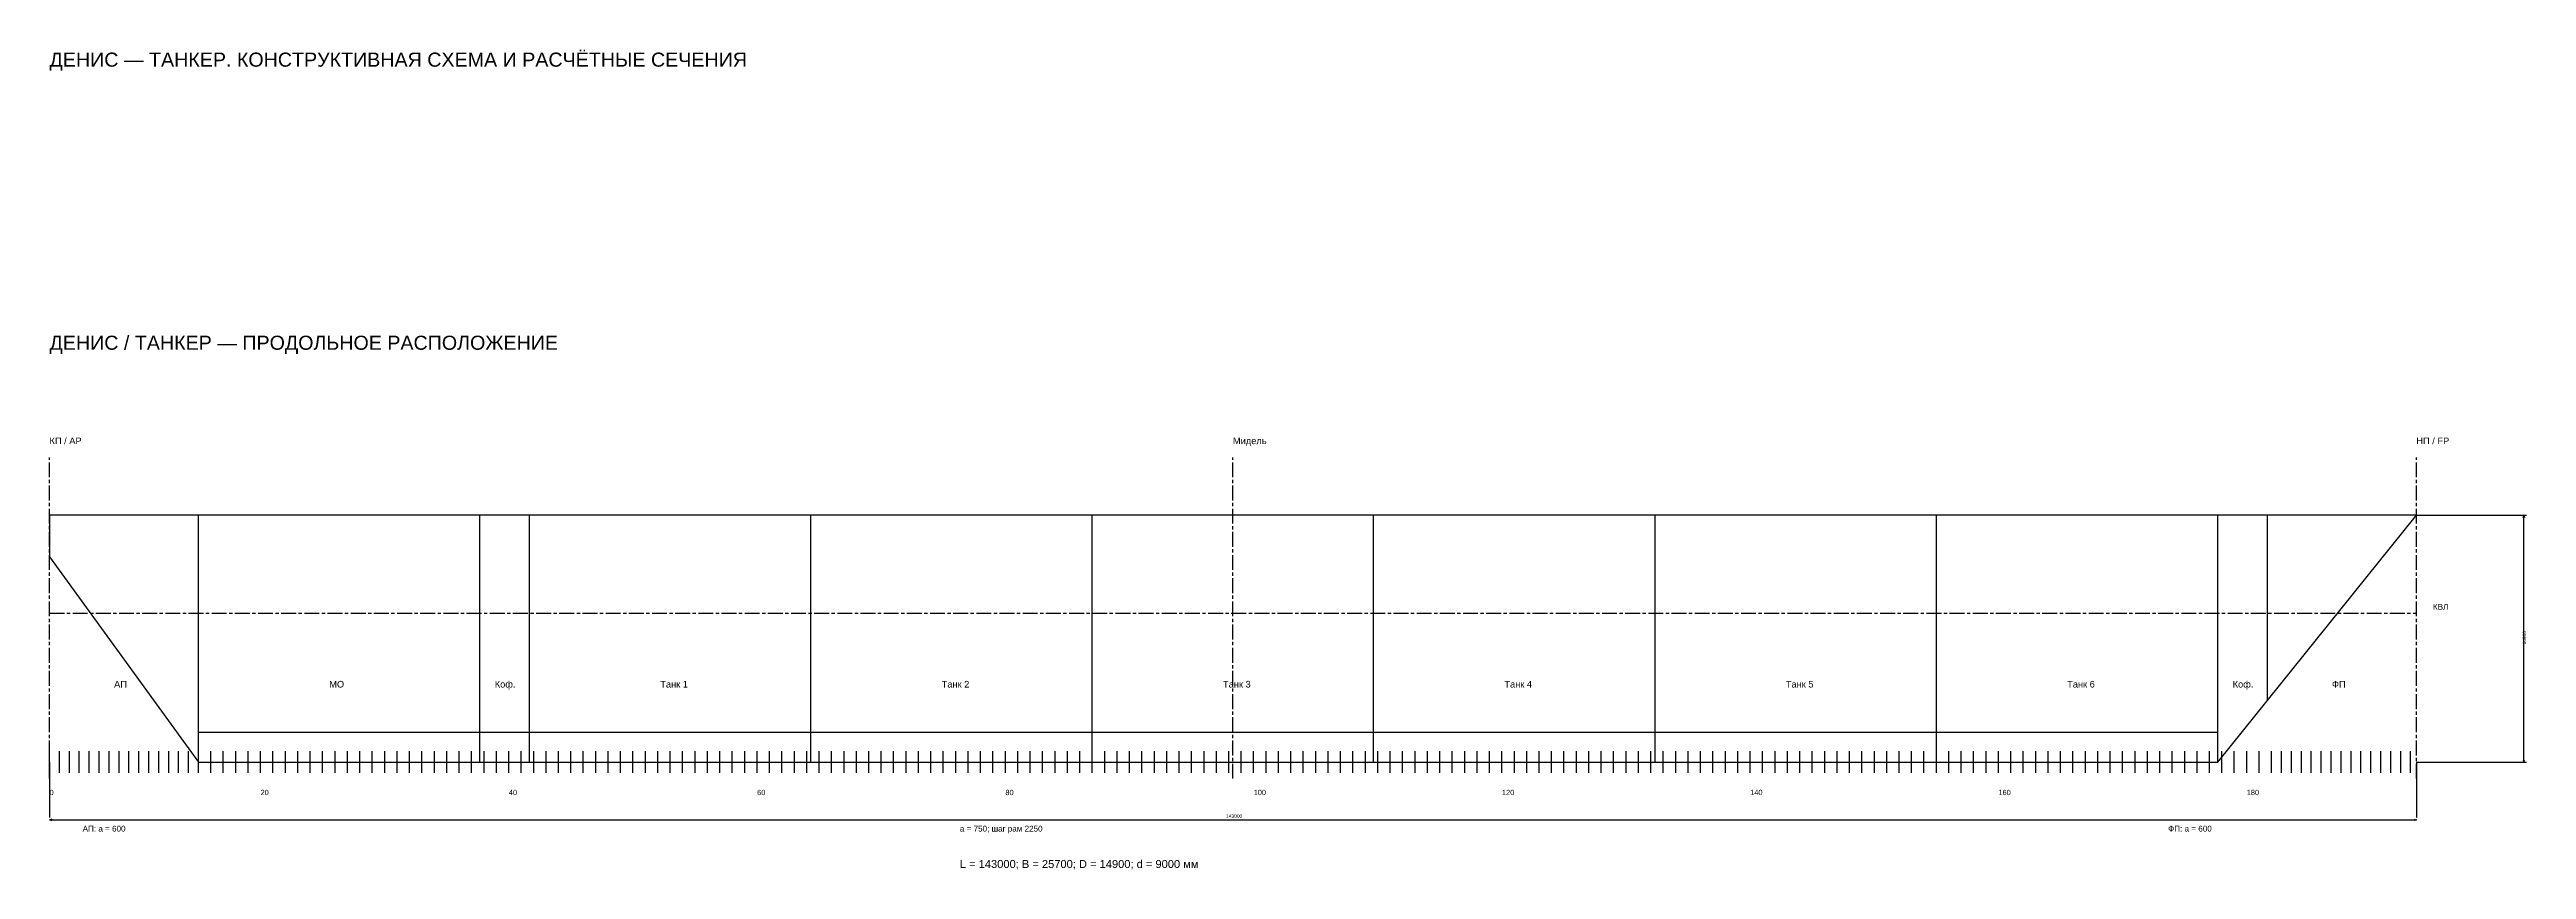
# Model space of a CAD drawing. Header units: millimetres. Extents: x -5500 to 149650, y -17240 to 192034.
# Drawn here: x 0 to 149650, y 142511 to 192034 of the extents above; entities that cross this region are included whole.
import ezdxf

# ---------------------------------------------------------------- set-up
doc = ezdxf.new("R2010")
doc.units = ezdxf.units.MM
doc.linetypes.add('AXIS22', pattern=[1400, 900, -150, 200, -150])
for name, color, linetype in [('ARR_LONG_CENTER', 30, 'AXIS22'), ('ARR_LONG_DIM', 2, 'Continuous'), ('ARR_LONG_HULL', 4, 'Continuous'), ('ARR_LONG_MEMBER', 4, 'Continuous'), ('ARR_LONG_TEXT', 7, 'Continuous'), ('TITLE_TEXT', 7, 'Continuous')]:
    doc.layers.add(name, color=color, linetype=linetype)
doc.styles.add('RU', font='arial.ttf')

msp = doc.modelspace()

# ---------------------------------------------------------------- texts
at = {"layer": 'ARR_LONG_DIM', "style": 'RU'}
msp.add_text('14900', height=210, rotation=90, dxfattribs=at).set_placement((149630, 156100))
msp.add_text('143000', height=210, dxfattribs=at).set_placement((71080, 145630))
at = {"layer": 'ARR_LONG_TEXT', "style": 'RU'}
for s, height, p in [('ДЕНИС / ТАНКЕР — ПРОДОЛЬНОЕ РАСПОЛОЖЕНИЕ', 850, (0, 173900)), ('КП / AP', 400, (0, 168200)), ('Мидель', 400, (71500, 168200)), ('НП / FP', 400, (143000, 168200)), ('КВЛ', 350, (144000, 158200)), ('АП', 400, (3900, 153500)), ('МО', 400, (16900, 153500)), ('Коф.', 400, (26900, 153500)), ('Танк 1', 400, (36900, 153500)), ('Танк 2', 400, (53900, 153500)), ('Танк 3', 400, (70900, 153500)), ('Танк 4', 400, (87900, 153500)), ('Танк 5', 400, (104900, 153500)), ('Танк 6', 400, (121900, 153500)), ('Коф.', 400, (131900, 153500)), ('ФП', 400, (137900, 153500)), ('0', 320, (0, 147000)), ('20', 320, (12750, 147000)), ('40', 320, (27750, 147000)), ('60', 320, (42750, 147000)), ('80', 320, (57750, 147000)), ('100', 320, (72750, 147000)), ('120', 320, (87750, 147000)), ('140', 320, (102750, 147000)), ('160', 320, (117750, 147000)), ('180', 320, (132750, 147000)), ('АП: a = 600', 350, (2000, 144800)), ('a = 750; шаг рам 2250', 350, (55000, 144800)), ('ФП: a = 600', 350, (128000, 144800)), ('L = 143000; B = 25700; D = 14900; d = 9000 мм', 480, (55000, 142600))]:
    msp.add_text(s, height=height, dxfattribs=at).set_placement(p)
at = {"layer": 'TITLE_TEXT', "style": 'RU'}
msp.add_text('ДЕНИС — ТАНКЕР. КОНСТРУКТИВНАЯ СХЕМА И РАСЧЁТНЫЕ СЕЧЕНИЯ', height=850, dxfattribs=at).set_placement((0, 191000))

# ---------------------------------------------------------------- linework, layer by layer
at = {"layer": 'ARR_LONG_CENTER'}
for p, q in [((0, 148000), (0, 167400)), ((71500, 148000), (71500, 167400)), ((143000, 148000), (143000, 167400)), ((0, 158000), (143000, 158000))]:
    msp.add_line(p, q, dxfattribs=at)
at = {"layer": 'ARR_LONG_DIM'}
for p, q in [((143000, 163900), (149650, 163900)), ((149500, 149000), (149500, 163900)), ((0, 149000), (0, 145650)), ((143000, 149000), (143000, 145650)), ((143000, 149000), (149650, 149000)), ((0, 145500), (143000, 145500))]:
    msp.add_line(p, q, dxfattribs=at)
for points in [[(149460, 163760), (149500, 163900), (149540, 163760)], [(149460, 149140), (149500, 149000), (149540, 149140)], [(140, 145540), (0, 145500), (140, 145460)], [(142860, 145540), (143000, 145500), (142860, 145460)]]:
    msp.add_lwpolyline(points, dxfattribs=at)
at = {"layer": 'ARR_LONG_HULL'}
for p, q in [((9000, 149000), (9000, 163900)), ((26000, 149000), (26000, 163900)), ((29000, 149000), (29000, 163900)), ((46000, 149000), (46000, 163900)), ((63000, 149000), (63000, 163900)), ((80000, 149000), (80000, 163900)), ((97000, 149000), (97000, 163900)), ((114000, 149000), (114000, 163900)), ((131000, 149000), (131000, 163900)), ((134000, 152725), (134000, 163900)), ((9000, 150800), (131000, 150800))]:
    msp.add_line(p, q, dxfattribs=at)
msp.add_lwpolyline([(0, 161400), (9000, 149000), (131000, 149000), (143000, 163900), (0, 163900), (0, 161400)], dxfattribs=at)
at = {"layer": 'ARR_LONG_MEMBER'}
for p, q in [((0, 148350), (0, 149650)), ((600, 148350), (600, 149650)), ((1200, 148350), (1200, 149650)), ((1800, 148350), (1800, 149650)), ((2400, 148350), (2400, 149650)), ((3000, 148350), (3000, 149650)), ((3600, 148350), (3600, 149650)), ((4200, 148350), (4200, 149650)), ((4800, 148350), (4800, 149650)), ((5400, 148350), (5400, 149650)), ((6000, 148350), (6000, 149650)), ((6600, 148350), (6600, 149650)), ((7200, 148350), (7200, 149650)), ((7800, 148350), (7800, 149650)), ((8400, 148350), (8400, 149650)), ((9000, 148350), (9000, 149650)), ((9750, 148350), (9750, 149650)), ((10500, 148350), (10500, 149650)), ((11250, 148350), (11250, 149650)), ((12000, 148350), (12000, 149650)), ((12750, 148350), (12750, 149650)), ((13500, 148350), (13500, 149650)), ((14250, 148350), (14250, 149650)), ((15000, 148350), (15000, 149650)), ((15750, 148350), (15750, 149650)), ((16500, 148350), (16500, 149650)), ((17250, 148350), (17250, 149650)), ((18000, 148350), (18000, 149650)), ((18750, 148350), (18750, 149650)), ((19500, 148350), (19500, 149650)), ((20250, 148350), (20250, 149650)), ((21000, 148350), (21000, 149650)), ((21750, 148350), (21750, 149650)), ((22500, 148350), (22500, 149650)), ((23250, 148350), (23250, 149650)), ((24000, 148350), (24000, 149650)), ((24750, 148350), (24750, 149650)), ((25500, 148350), (25500, 149650)), ((26250, 148350), (26250, 149650)), ((27000, 148350), (27000, 149650)), ((27750, 148350), (27750, 149650)), ((28500, 148350), (28500, 149650)), ((29250, 148350), (29250, 149650)), ((30000, 148350), (30000, 149650)), ((30750, 148350), (30750, 149650)), ((31500, 148350), (31500, 149650)), ((32250, 148350), (32250, 149650)), ((33000, 148350), (33000, 149650)), ((33750, 148350), (33750, 149650)), ((34500, 148350), (34500, 149650)), ((35250, 148350), (35250, 149650)), ((36000, 148350), (36000, 149650)), ((36750, 148350), (36750, 149650)), ((37500, 148350), (37500, 149650)), ((38250, 148350), (38250, 149650)), ((39000, 148350), (39000, 149650)), ((39750, 148350), (39750, 149650)), ((40500, 148350), (40500, 149650)), ((41250, 148350), (41250, 149650)), ((42000, 148350), (42000, 149650)), ((42750, 148350), (42750, 149650)), ((43500, 148350), (43500, 149650)), ((44250, 148350), (44250, 149650)), ((45000, 148350), (45000, 149650)), ((45750, 148350), (45750, 149650)), ((46500, 148350), (46500, 149650)), ((47250, 148350), (47250, 149650)), ((48000, 148350), (48000, 149650)), ((48750, 148350), (48750, 149650)), ((49500, 148350), (49500, 149650)), ((50250, 148350), (50250, 149650)), ((51000, 148350), (51000, 149650)), ((51750, 148350), (51750, 149650)), ((52500, 148350), (52500, 149650)), ((53250, 148350), (53250, 149650)), ((54000, 148350), (54000, 149650)), ((54750, 148350), (54750, 149650)), ((55500, 148350), (55500, 149650)), ((56250, 148350), (56250, 149650)), ((57000, 148350), (57000, 149650)), ((57750, 148350), (57750, 149650)), ((58500, 148350), (58500, 149650)), ((59250, 148350), (59250, 149650)), ((60000, 148350), (60000, 149650)), ((60750, 148350), (60750, 149650)), ((61500, 148350), (61500, 149650)), ((62250, 148350), (62250, 149650)), ((63000, 148350), (63000, 149650)), ((63750, 148350), (63750, 149650)), ((64500, 148350), (64500, 149650)), ((65250, 148350), (65250, 149650)), ((66000, 148350), (66000, 149650)), ((66750, 148350), (66750, 149650)), ((67500, 148350), (67500, 149650)), ((68250, 148350), (68250, 149650)), ((69000, 148350), (69000, 149650)), ((69750, 148350), (69750, 149650)), ((70500, 148350), (70500, 149650)), ((71250, 148350), (71250, 149650)), ((72000, 148350), (72000, 149650)), ((72750, 148350), (72750, 149650)), ((73500, 148350), (73500, 149650)), ((74250, 148350), (74250, 149650)), ((75000, 148350), (75000, 149650)), ((75750, 148350), (75750, 149650)), ((76500, 148350), (76500, 149650)), ((77250, 148350), (77250, 149650)), ((78000, 148350), (78000, 149650)), ((78750, 148350), (78750, 149650)), ((79500, 148350), (79500, 149650)), ((80250, 148350), (80250, 149650)), ((81000, 148350), (81000, 149650)), ((81750, 148350), (81750, 149650)), ((82500, 148350), (82500, 149650)), ((83250, 148350), (83250, 149650)), ((84000, 148350), (84000, 149650)), ((84750, 148350), (84750, 149650)), ((85500, 148350), (85500, 149650)), ((86250, 148350), (86250, 149650)), ((87000, 148350), (87000, 149650)), ((87750, 148350), (87750, 149650)), ((88500, 148350), (88500, 149650)), ((89250, 148350), (89250, 149650)), ((90000, 148350), (90000, 149650)), ((90750, 148350), (90750, 149650)), ((91500, 148350), (91500, 149650)), ((92250, 148350), (92250, 149650)), ((93000, 148350), (93000, 149650)), ((93750, 148350), (93750, 149650)), ((94500, 148350), (94500, 149650)), ((95250, 148350), (95250, 149650)), ((96000, 148350), (96000, 149650)), ((96750, 148350), (96750, 149650)), ((97500, 148350), (97500, 149650)), ((98250, 148350), (98250, 149650)), ((99000, 148350), (99000, 149650)), ((99750, 148350), (99750, 149650)), ((100500, 148350), (100500, 149650)), ((101250, 148350), (101250, 149650)), ((102000, 148350), (102000, 149650)), ((102750, 148350), (102750, 149650)), ((103500, 148350), (103500, 149650)), ((104250, 148350), (104250, 149650)), ((105000, 148350), (105000, 149650)), ((105750, 148350), (105750, 149650)), ((106500, 148350), (106500, 149650)), ((107250, 148350), (107250, 149650)), ((108000, 148350), (108000, 149650)), ((108750, 148350), (108750, 149650)), ((109500, 148350), (109500, 149650)), ((110250, 148350), (110250, 149650)), ((111000, 148350), (111000, 149650)), ((111750, 148350), (111750, 149650)), ((112500, 148350), (112500, 149650)), ((113250, 148350), (113250, 149650)), ((114000, 148350), (114000, 149650)), ((114750, 148350), (114750, 149650)), ((115500, 148350), (115500, 149650)), ((116250, 148350), (116250, 149650)), ((117000, 148350), (117000, 149650)), ((117750, 148350), (117750, 149650)), ((118500, 148350), (118500, 149650)), ((119250, 148350), (119250, 149650)), ((120000, 148350), (120000, 149650)), ((120750, 148350), (120750, 149650)), ((121500, 148350), (121500, 149650)), ((122250, 148350), (122250, 149650)), ((123000, 148350), (123000, 149650)), ((123750, 148350), (123750, 149650)), ((124500, 148350), (124500, 149650)), ((125250, 148350), (125250, 149650)), ((126000, 148350), (126000, 149650)), ((126750, 148350), (126750, 149650)), ((127500, 148350), (127500, 149650)), ((128250, 148350), (128250, 149650)), ((129000, 148350), (129000, 149650)), ((129750, 148350), (129750, 149650)), ((130500, 148350), (130500, 149650)), ((131250, 148350), (131250, 149650)), ((132000, 148350), (132000, 149650)), ((132750, 148350), (132750, 149650)), ((133500, 148350), (133500, 149650)), ((134250, 148350), (134250, 149650)), ((134850, 148350), (134850, 149650)), ((135450, 148350), (135450, 149650)), ((136050, 148350), (136050, 149650)), ((136650, 148350), (136650, 149650)), ((137250, 148350), (137250, 149650)), ((137850, 148350), (137850, 149650)), ((138450, 148350), (138450, 149650)), ((139050, 148350), (139050, 149650)), ((139650, 148350), (139650, 149650)), ((140250, 148350), (140250, 149650)), ((140850, 148350), (140850, 149650)), ((141450, 148350), (141450, 149650)), ((142050, 148350), (142050, 149650)), ((142650, 148350), (142650, 149650))]:
    msp.add_line(p, q, dxfattribs=at)

msp.set_redraw_order([(e.dxf.handle, doc.entitydb.next_handle()) for e in msp.query("TEXT MTEXT ATTDEF DIMENSION ARC_DIMENSION")])  # texts and dimensions are drawn at this point

doc.saveas('drawing.dxf')
